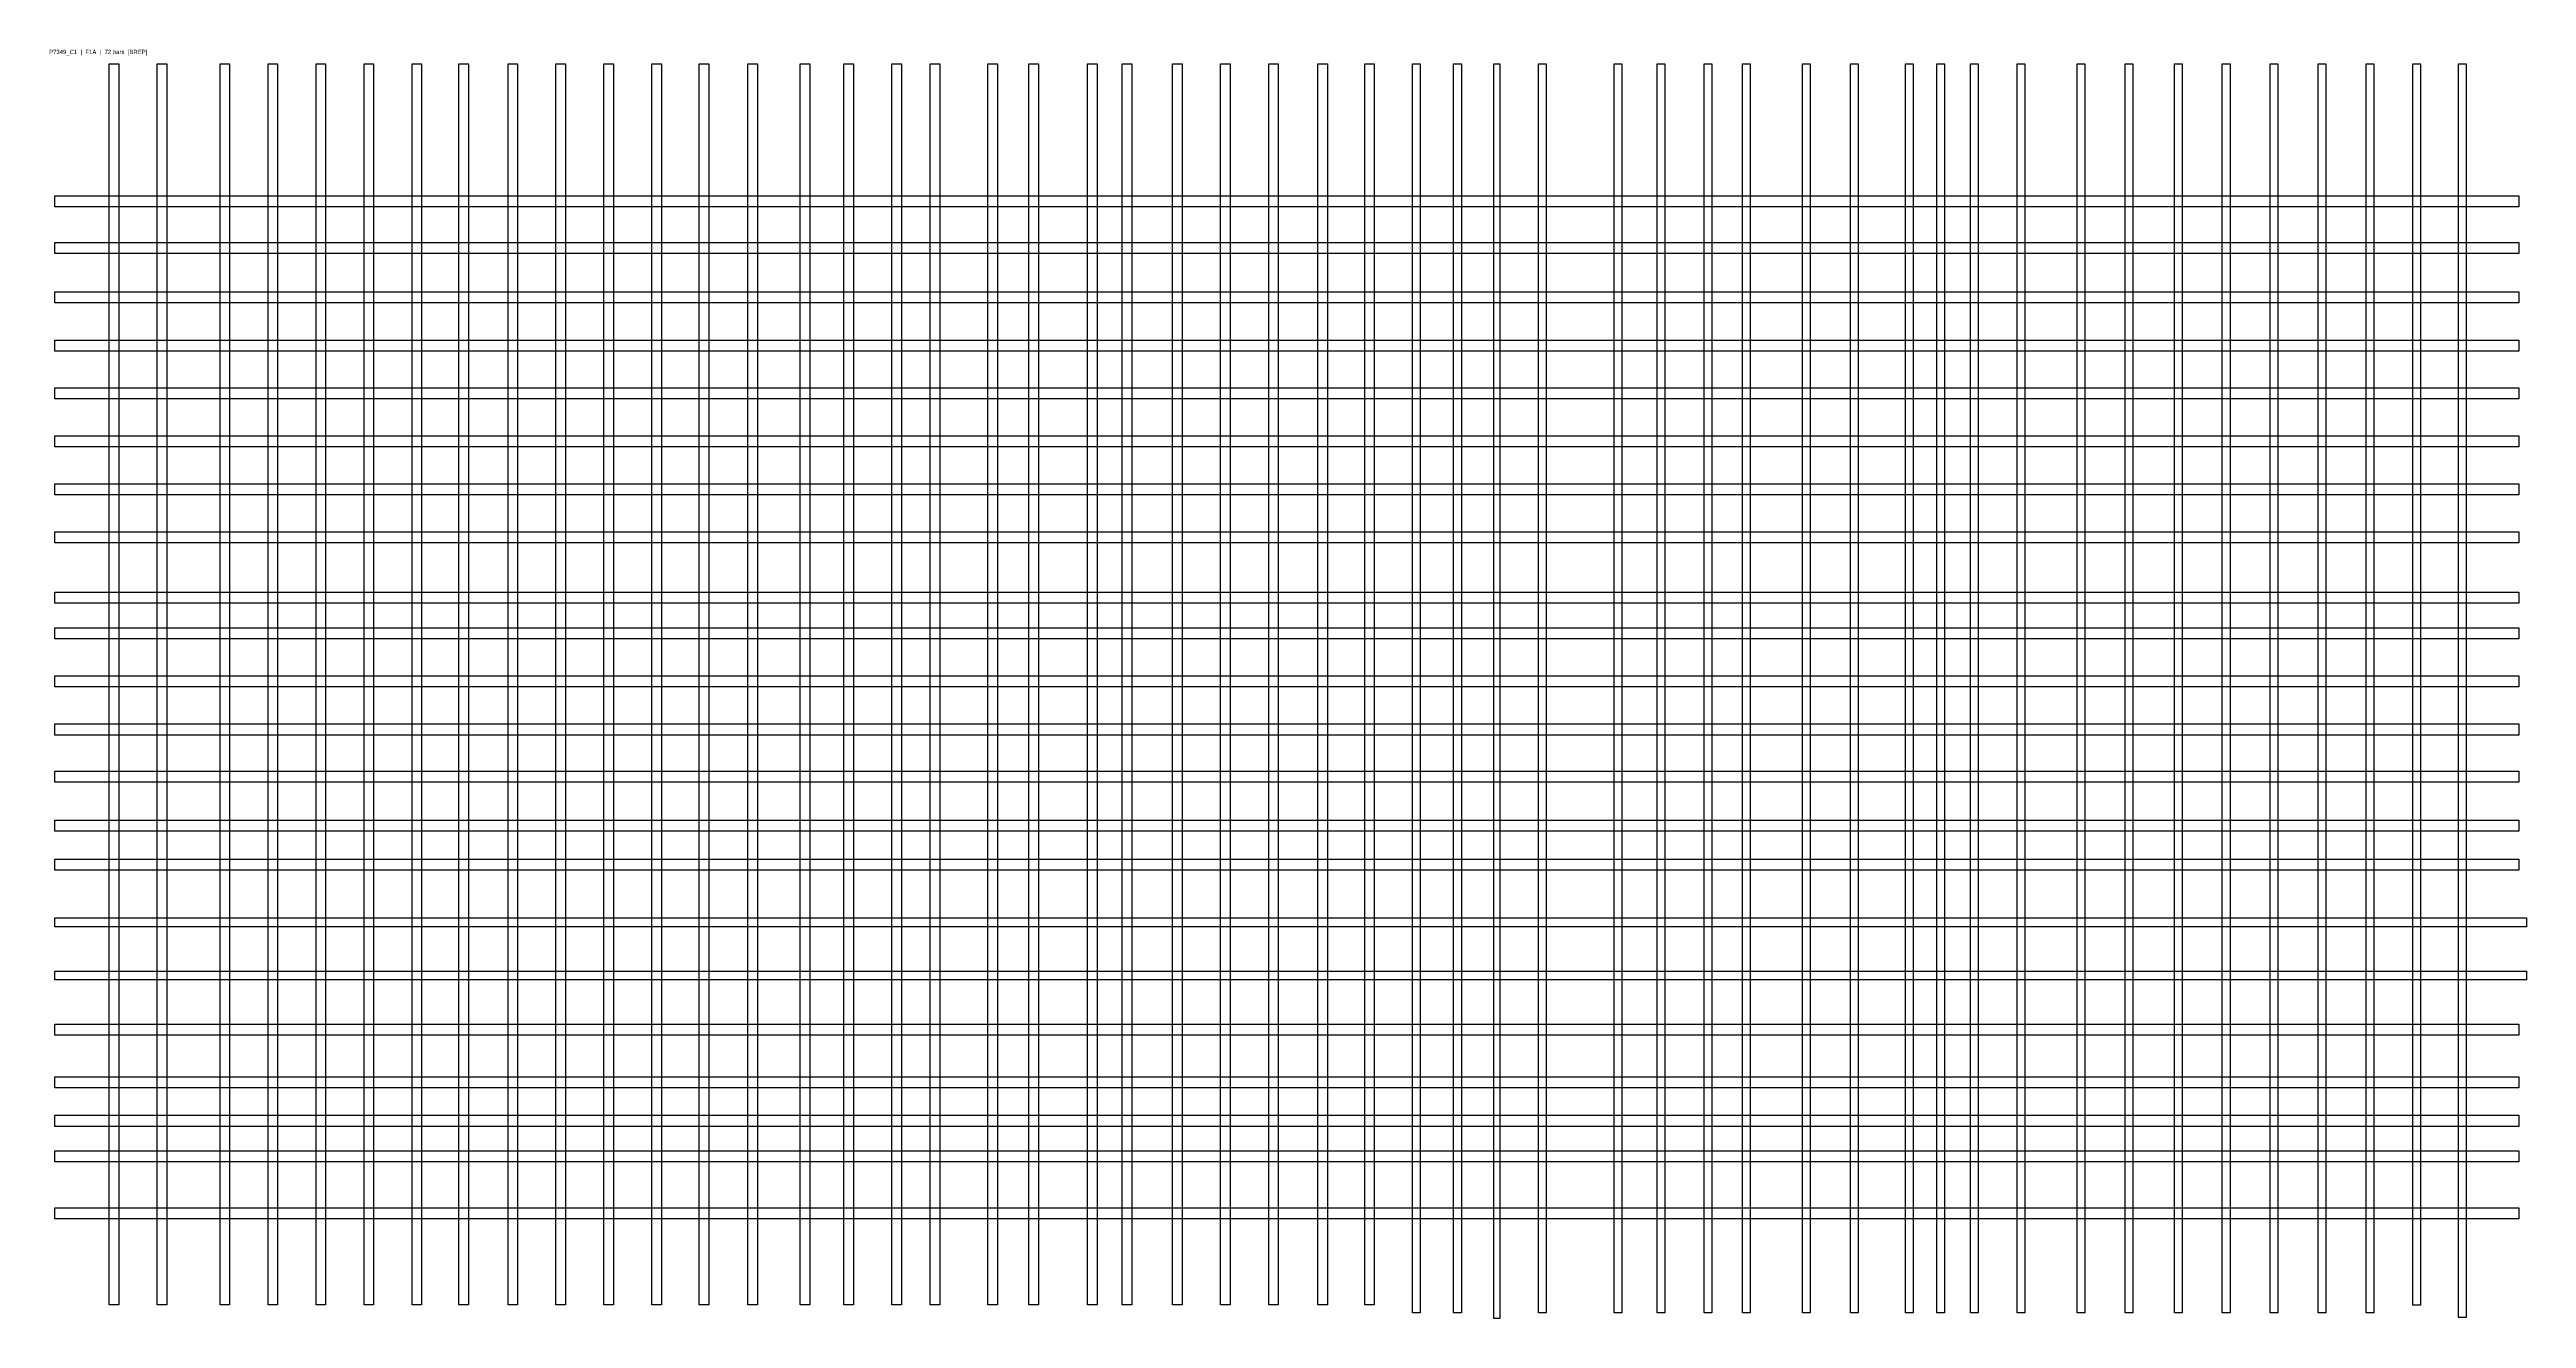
# Model space of a CAD drawing. Header units: millimetres. Extents: x 2 to 10325, y 1 to 5286.
import ezdxf

# ---------------------------------------------------------------- set-up
doc = ezdxf.new("R2010")
doc.units = ezdxf.units.MM
doc.layers.add('BARS', color=2, linetype='CONTINUOUS')
doc.layers.add('TEXT', color=7, linetype='CONTINUOUS')

msp = doc.modelspace()

# ---------------------------------------------------------------- linework, layer by layer
at = {"layer": 'BARS'}
for p, q in [((251.061, 58), (251.061, 5227)), ((251.061, 5227), (270.98, 5227)), ((270.98, 5227), (290.899, 5227)), ((290.899, 5227), (290.899, 5227)), ((290.899, 5227), (290.899, 58)), ((451.061, 58), (451.061, 5227)), ((451.061, 5227), (470.98, 5227)), ((470.98, 5227), (490.899, 5227)), ((490.899, 5227), (490.899, 5227)), ((490.899, 5227), (490.899, 58)), ((712.731, 57), (712.731, 5226)), ((712.731, 5226), (732.65, 5226)), ((732.65, 5226), (752.569, 5226)), ((752.569, 5226), (752.569, 5226)), ((752.569, 5226), (752.569, 57)), ((912.731, 57), (912.731, 5226)), ((912.731, 5226), (932.65, 5226)), ((932.65, 5226), (952.569, 5226)), ((952.569, 5226), (952.569, 5226)), ((952.569, 5226), (952.569, 57)), ((1112.731, 57), (1112.731, 5226)), ((1112.731, 5226), (1132.65, 5226)), ((1132.65, 5226), (1152.569, 5226)), ((1152.569, 5226), (1152.569, 5226)), ((1152.569, 5226), (1152.569, 57)), ((1312.731, 57), (1312.731, 5226)), ((1312.731, 5226), (1332.65, 5226)), ((1332.65, 5226), (1352.569, 5226)), ((1352.569, 5226), (1352.569, 5226)), ((1352.569, 5226), (1352.569, 57)), ((1512.731, 57), (1512.731, 5226)), ((1512.731, 5226), (1532.65, 5226)), ((1532.65, 5226), (1552.569, 5226)), ((1552.569, 5226), (1552.569, 5226)), ((1552.569, 5226), (1552.569, 57)), ((1707.731, 57), (1707.731, 5226)), ((1707.731, 5226), (1727.65, 5226)), ((1727.65, 5226), (1747.569, 5226)), ((1747.569, 5226), (1747.569, 5226)), ((1747.569, 5226), (1747.569, 57)), ((1912.731, 57), (1912.731, 5226)), ((1912.731, 5226), (1932.65, 5226)), ((1932.65, 5226), (1952.569, 5226)), ((1952.569, 5226), (1952.569, 5226)), ((1952.569, 5226), (1952.569, 57)), ((2112.731, 57), (2112.731, 5226)), ((2112.731, 5226), (2132.65, 5226)), ((2132.65, 5226), (2152.569, 5226)), ((2152.569, 5226), (2152.569, 5226)), ((2152.569, 5226), (2152.569, 57)), ((2312.731, 57), (2312.731, 5226)), ((2312.731, 5226), (2332.65, 5226)), ((2332.65, 5226), (2352.569, 5226)), ((2352.569, 5226), (2352.569, 5226)), ((2352.569, 5226), (2352.569, 57)), ((2512.731, 57), (2512.731, 5226)), ((2512.731, 5226), (2532.65, 5226)), ((2532.65, 5226), (2552.569, 5226)), ((2552.569, 5226), (2552.569, 5226)), ((2552.569, 5226), (2552.569, 57)), ((2709.731, 57), (2709.731, 5226)), ((2709.731, 5226), (2729.65, 5226)), ((2729.65, 5226), (2749.569, 5226)), ((2749.569, 5226), (2749.569, 5226)), ((2749.569, 5226), (2749.569, 57)), ((2912.731, 57), (2912.731, 5226)), ((2912.731, 5226), (2932.65, 5226)), ((2932.65, 5226), (2952.569, 5226)), ((2952.569, 5226), (2952.569, 5226)), ((2952.569, 5226), (2952.569, 57)), ((3130.731, 57), (3130.731, 5226)), ((3130.731, 5226), (3150.65, 5226)), ((3150.65, 5226), (3170.569, 5226)), ((3170.569, 5226), (3170.569, 5226)), ((3170.569, 5226), (3170.569, 57)), ((3312.731, 57), (3312.731, 5226)), ((3312.731, 5226), (3332.65, 5226)), ((3332.65, 5226), (3352.569, 5226)), ((3352.569, 5226), (3352.569, 5226)), ((3352.569, 5226), (3352.569, 57)), ((3512.731, 57), (3512.731, 5226)), ((3512.731, 5226), (3532.65, 5226)), ((3532.65, 5226), (3552.569, 5226)), ((3552.569, 5226), (3552.569, 5226)), ((3552.569, 5226), (3552.569, 57)), ((3672.731, 57), (3672.731, 5226)), ((3672.731, 5226), (3692.65, 5226)), ((3692.65, 5226), (3712.569, 5226)), ((3712.569, 5226), (3712.569, 5226)), ((3712.569, 5226), (3712.569, 57)), ((3912.731, 57), (3912.731, 5226)), ((3912.731, 5226), (3932.65, 5226)), ((3932.65, 5226), (3952.569, 5226)), ((3952.569, 5226), (3952.569, 5226)), ((3952.569, 5226), (3952.569, 57)), ((4083.731, 57), (4083.731, 5226)), ((4083.731, 5226), (4103.65, 5226)), ((4103.65, 5226), (4123.569, 5226)), ((4123.569, 5226), (4123.569, 5226)), ((4123.569, 5226), (4123.569, 57)), ((4327.731, 57), (4327.731, 5226)), ((4327.731, 5226), (4347.65, 5226)), ((4347.65, 5226), (4367.569, 5226)), ((4367.569, 5226), (4367.569, 5226)), ((4367.569, 5226), (4367.569, 57)), ((4472.731, 57), (4472.731, 5226)), ((4472.731, 5226), (4492.65, 5226)), ((4492.65, 5226), (4512.569, 5226)), ((4512.569, 5226), (4512.569, 5226)), ((4512.569, 5226), (4512.569, 57)), ((4682.731, 57), (4682.731, 5226)), ((4682.731, 5226), (4702.65, 5226)), ((4702.65, 5226), (4722.569, 5226)), ((4722.569, 5226), (4722.569, 5226)), ((4722.569, 5226), (4722.569, 57)), ((4882.731, 57), (4882.731, 5226)), ((4882.731, 5226), (4902.65, 5226)), ((4902.65, 5226), (4922.569, 5226)), ((4922.569, 5226), (4922.569, 5226)), ((4922.569, 5226), (4922.569, 57)), ((5083.071, 57), (5083.071, 5226)), ((5083.071, 5226), (5102.99, 5226)), ((5102.99, 5226), (5122.909, 5226)), ((5122.909, 5226), (5122.909, 5226)), ((5122.909, 5226), (5122.909, 57)), ((5288.071, 57), (5288.071, 5226)), ((5288.071, 5226), (5307.99, 5226)), ((5307.99, 5226), (5327.909, 5226)), ((5327.909, 5226), (5327.909, 5226)), ((5327.909, 5226), (5327.909, 57)), ((5483.071, 57), (5483.071, 5226)), ((5483.071, 5226), (5502.99, 5226)), ((5502.99, 5226), (5522.909, 5226)), ((5522.909, 5226), (5522.909, 5226)), ((5522.909, 5226), (5522.909, 57)), ((5682.969, 25), (5682.969, 5226)), ((5682.969, 5226), (5698.99, 5226)), ((5698.99, 5226), (5715.012, 5226)), ((5715.012, 5226), (5715.012, 5226)), ((5715.012, 5226), (5715.012, 25)), ((5853.889, 25), (5853.889, 5226)), ((5853.889, 5226), (5869.91, 5226)), ((5869.91, 5226), (5885.932, 5226)), ((5885.932, 5226), (5885.932, 5226)), ((5885.932, 5226), (5885.932, 25)), ((6021.893, 1), (6021.893, 5226)), ((6021.893, 5226), (6034.45, 5226)), ((6034.45, 5226), (6047.007, 5226)), ((6047.007, 5226), (6047.007, 5226)), ((6047.007, 5226), (6047.007, 1)), ((6207.429, 25), (6207.429, 5226)), ((6207.429, 5226), (6223.45, 5226)), ((6223.45, 5226), (6239.472, 5226)), ((6239.472, 5226), (6239.472, 5226)), ((6239.472, 5226), (6239.472, 25)), ((6522.449, 25), (6522.449, 5226)), ((6522.449, 5226), (6538.47, 5226)), ((6538.47, 5226), (6554.492, 5226)), ((6554.492, 5226), (6554.492, 5226)), ((6554.492, 5226), (6554.492, 25)), ((6702.449, 25), (6702.449, 5226)), ((6702.449, 5226), (6718.47, 5226)), ((6718.47, 5226), (6734.492, 5226)), ((6734.492, 5226), (6734.492, 5226)), ((6734.492, 5226), (6734.492, 25)), ((6897.449, 25), (6897.449, 5226)), ((6897.449, 5226), (6913.47, 5226)), ((6913.47, 5226), (6929.492, 5226)), ((6929.492, 5226), (6929.492, 5226)), ((6929.492, 5226), (6929.492, 25)), ((7057.449, 25), (7057.449, 5226)), ((7057.449, 5226), (7073.47, 5226)), ((7073.47, 5226), (7089.492, 5226)), ((7089.492, 5226), (7089.492, 5226)), ((7089.492, 5226), (7089.492, 25)), ((7307.449, 25), (7307.449, 5226)), ((7307.449, 5226), (7323.47, 5226)), ((7323.47, 5226), (7339.492, 5226)), ((7339.492, 5226), (7339.492, 5226)), ((7339.492, 5226), (7339.492, 25)), ((7507.449, 25), (7507.449, 5226)), ((7507.449, 5226), (7523.47, 5226)), ((7523.47, 5226), (7539.492, 5226)), ((7539.492, 5226), (7539.492, 5226)), ((7539.492, 5226), (7539.492, 25)), ((7737.449, 25), (7737.449, 5226)), ((7737.449, 5226), (7753.47, 5226)), ((7753.47, 5226), (7769.492, 5226)), ((7769.492, 5226), (7769.492, 5226)), ((7769.492, 5226), (7769.492, 25)), ((7867.449, 25), (7867.449, 5226)), ((7867.449, 5226), (7883.47, 5226)), ((7883.47, 5226), (7899.492, 5226)), ((7899.492, 5226), (7899.492, 5226)), ((7899.492, 5226), (7899.492, 25)), ((8007.449, 25), (8007.449, 5226)), ((8007.449, 5226), (8023.47, 5226)), ((8023.47, 5226), (8039.492, 5226)), ((8039.492, 5226), (8039.492, 5226)), ((8039.492, 5226), (8039.492, 25)), ((8202.449, 25), (8202.449, 5226)), ((8202.449, 5226), (8218.47, 5226)), ((8218.47, 5226), (8234.492, 5226)), ((8234.492, 5226), (8234.492, 5226)), ((8234.492, 5226), (8234.492, 25)), ((8452.449, 25), (8452.449, 5226)), ((8452.449, 5226), (8468.47, 5226)), ((8468.47, 5226), (8484.492, 5226)), ((8484.492, 5226), (8484.492, 5226)), ((8484.492, 5226), (8484.492, 25)), ((8652.449, 25), (8652.449, 5226)), ((8652.449, 5226), (8668.47, 5226)), ((8668.47, 5226), (8684.492, 5226)), ((8684.492, 5226), (8684.492, 5226)), ((8684.492, 5226), (8684.492, 25)), ((8857.449, 25), (8857.449, 5226)), ((8857.449, 5226), (8873.47, 5226)), ((8873.47, 5226), (8889.492, 5226)), ((8889.492, 5226), (8889.492, 5226)), ((8889.492, 5226), (8889.492, 25)), ((9057.449, 25), (9057.449, 5226)), ((9057.449, 5226), (9073.47, 5226)), ((9073.47, 5226), (9089.492, 5226)), ((9089.492, 5226), (9089.492, 5226)), ((9089.492, 5226), (9089.492, 25)), ((9257.449, 25), (9257.449, 5226)), ((9257.449, 5226), (9273.47, 5226)), ((9273.47, 5226), (9289.492, 5226)), ((9289.492, 5226), (9289.492, 5226)), ((9289.492, 5226), (9289.492, 25)), ((9457.449, 25), (9457.449, 5226)), ((9457.449, 5226), (9473.47, 5226)), ((9473.47, 5226), (9489.492, 5226)), ((9489.492, 5226), (9489.492, 5226)), ((9489.492, 5226), (9489.492, 25)), ((9657.449, 25), (9657.449, 5226)), ((9657.449, 5226), (9673.47, 5226)), ((9673.47, 5226), (9689.492, 5226)), ((9689.492, 5226), (9689.492, 5226)), ((9689.492, 5226), (9689.492, 25)), ((9851.929, 56), (9851.929, 5226)), ((9851.929, 5226), (9867.95, 5226)), ((9867.95, 5226), (9883.972, 5226)), ((9883.972, 5226), (9883.972, 5226)), ((9883.972, 5226), (9883.972, 56)), ((10042.269, 5), (10042.269, 5226)), ((10042.269, 5226), (10058.29, 5226)), ((10058.29, 5226), (10074.312, 5226)), ((10074.312, 5226), (10074.312, 5226)), ((10074.312, 5226), (10074.312, 5)), ((23.953, 4665.502), (23.953, 4677.002)), ((23.953, 4677.002), (10293.01, 4677.002)), ((23.953, 4642.502), (23.953, 4665.502)), ((10293.01, 4677.002), (10293.01, 4665.502)), ((10293.01, 4665.502), (10293.01, 4642.502)), ((23.953, 4631.002), (23.953, 4642.502)), ((10293.01, 4631.002), (23.953, 4631.002)), ((10293.01, 4642.502), (10293.01, 4631.002)), ((10293.01, 4631.002), (10293.01, 4631.002)), ((23.953, 4470.502), (23.953, 4482.002)), ((23.953, 4482.002), (10293.01, 4482.002)), ((23.953, 4447.502), (23.953, 4470.502)), ((23.953, 4436.002), (23.953, 4447.502)), ((10293.01, 4482.002), (10293.01, 4470.502)), ((10293.01, 4470.502), (10293.01, 4447.502)), ((10293.01, 4447.502), (10293.01, 4436.002)), ((10293.01, 4436.002), (23.953, 4436.002)), ((10293.01, 4436.002), (10293.01, 4436.002)), ((23.953, 4265.502), (23.953, 4277.002)), ((23.953, 4277.002), (10293.01, 4277.002)), ((23.953, 4242.502), (23.953, 4265.502)), ((23.953, 4231.002), (23.953, 4242.502)), ((10293.01, 4277.002), (10293.01, 4265.502)), ((10293.01, 4265.502), (10293.01, 4242.502)), ((10293.01, 4242.502), (10293.01, 4231.002)), ((10293.01, 4231.002), (23.953, 4231.002)), ((10293.01, 4231.002), (10293.01, 4231.002)), ((23.953, 4064.502), (23.953, 4076.002)), ((23.953, 4076.002), (10293.01, 4076.002)), ((23.953, 4041.502), (23.953, 4064.502)), ((23.953, 4030.002), (23.953, 4041.502)), ((10293.01, 4030.002), (23.953, 4030.002)), ((10293.01, 4076.002), (10293.01, 4064.502)), ((10293.01, 4064.502), (10293.01, 4041.502)), ((10293.01, 4041.502), (10293.01, 4030.002)), ((10293.01, 4030.002), (10293.01, 4030.002)), ((23.953, 3865.502), (23.953, 3877.002)), ((23.953, 3877.002), (10293.01, 3877.002)), ((23.953, 3842.502), (23.953, 3865.502)), ((23.953, 3831.002), (23.953, 3842.502)), ((10293.01, 3831.002), (23.953, 3831.002)), ((10293.01, 3877.002), (10293.01, 3865.502)), ((10293.01, 3865.502), (10293.01, 3842.502)), ((10293.01, 3842.502), (10293.01, 3831.002)), ((10293.01, 3831.002), (10293.01, 3831.002)), ((23.953, 3665.502), (23.953, 3677.002)), ((23.953, 3677.002), (10293.01, 3677.002)), ((23.953, 3642.502), (23.953, 3665.502)), ((23.953, 3631.002), (23.953, 3642.502)), ((10293.01, 3631.002), (23.953, 3631.002)), ((10293.01, 3677.002), (10293.01, 3665.502)), ((10293.01, 3665.502), (10293.01, 3642.502)), ((10293.01, 3642.502), (10293.01, 3631.002)), ((10293.01, 3631.002), (10293.01, 3631.002)), ((23.953, 3465.502), (23.953, 3477.002)), ((23.953, 3477.002), (10293.01, 3477.002)), ((23.953, 3442.502), (23.953, 3465.502)), ((23.953, 3431.002), (23.953, 3442.502)), ((10293.01, 3431.002), (23.953, 3431.002)), ((10293.01, 3477.002), (10293.01, 3465.502)), ((10293.01, 3465.502), (10293.01, 3442.502)), ((10293.01, 3442.502), (10293.01, 3431.002)), ((10293.01, 3431.002), (10293.01, 3431.002)), ((23.953, 3265.502), (23.953, 3277.002)), ((23.953, 3277.002), (10293.01, 3277.002)), ((23.953, 3242.502), (23.953, 3265.502)), ((23.953, 3231.002), (23.953, 3242.502)), ((10293.01, 3231.002), (23.953, 3231.002)), ((10293.01, 3277.002), (10293.01, 3265.502)), ((10293.01, 3265.502), (10293.01, 3242.502)), ((10293.01, 3242.502), (10293.01, 3231.002)), ((10293.01, 3231.002), (10293.01, 3231.002)), ((23.953, 3014.542), (23.953, 3026.042)), ((23.953, 3026.042), (10293.01, 3026.042)), ((23.953, 2991.542), (23.953, 3014.542)), ((10293.01, 3026.042), (10293.01, 3014.542)), ((10293.01, 3014.542), (10293.01, 2991.542)), ((23.953, 2980.042), (23.953, 2991.542)), ((10293.01, 2980.042), (23.953, 2980.042)), ((10293.01, 2991.542), (10293.01, 2980.042)), ((10293.01, 2980.042), (10293.01, 2980.042)), ((23.963, 2865.502), (23.963, 2877.002)), ((23.963, 2877.002), (10293.02, 2877.002)), ((23.963, 2842.502), (23.963, 2865.502)), ((23.963, 2831.002), (23.963, 2842.502)), ((10293.02, 2831.002), (23.963, 2831.002)), ((10293.02, 2877.002), (10293.02, 2865.502)), ((10293.02, 2865.502), (10293.02, 2842.502)), ((10293.02, 2842.502), (10293.02, 2831.002)), ((10293.02, 2831.002), (10293.02, 2831.002)), ((23.962, 2665.5), (23.962, 2677)), ((23.962, 2677), (10293.02, 2677)), ((23.962, 2642.5), (23.962, 2665.5)), ((23.962, 2631), (23.962, 2642.5)), ((10293.02, 2631), (23.962, 2631)), ((10293.02, 2677), (10293.02, 2665.5)), ((10293.02, 2665.5), (10293.02, 2642.5)), ((10293.02, 2642.5), (10293.02, 2631)), ((10293.02, 2631), (10293.02, 2631)), ((23.973, 2465.502), (23.973, 2477.002)), ((23.973, 2477.002), (10293.03, 2477.002)), ((23.973, 2442.502), (23.973, 2465.502)), ((23.973, 2431.002), (23.973, 2442.502)), ((10293.03, 2431.002), (23.973, 2431.002)), ((10293.03, 2477.002), (10293.03, 2465.502)), ((10293.03, 2465.502), (10293.03, 2442.502)), ((10293.03, 2442.502), (10293.03, 2431.002)), ((10293.03, 2431.002), (10293.03, 2431.002)), ((23.983, 2269.496), (23.983, 2280.996)), ((23.983, 2280.996), (10293.02, 2280.996)), ((10293.02, 2280.996), (10293.02, 2269.496)), ((23.983, 2246.496), (23.983, 2269.496)), ((23.983, 2234.996), (23.983, 2246.496)), ((10293.02, 2234.996), (23.983, 2234.996)), ((10293.02, 2269.496), (10293.02, 2246.496)), ((10293.02, 2246.496), (10293.02, 2234.996)), ((10293.02, 2234.996), (10293.02, 2234.996)), ((23.983, 2065.502), (23.983, 2077.002)), ((23.983, 2077.002), (10293.05, 2077.002)), ((23.983, 2042.502), (23.983, 2065.502)), ((10293.05, 2077.002), (10293.05, 2065.502)), ((10293.05, 2065.502), (10293.05, 2042.502)), ((23.983, 2031.002), (23.983, 2042.502)), ((10293.05, 2031.002), (23.983, 2031.002)), ((10293.05, 2042.502), (10293.05, 2031.002)), ((10293.05, 2031.002), (10293.05, 2031.002)), ((23.953, 1902.502), (23.953, 1914.002)), ((23.953, 1914.002), (10293.07, 1914.002)), ((23.953, 1879.502), (23.953, 1902.502)), ((23.953, 1868.002), (23.953, 1879.502)), ((10293.07, 1868.002), (23.953, 1868.002)), ((10293.07, 1914.002), (10293.07, 1902.502)), ((10293.07, 1902.502), (10293.07, 1879.502)), ((10293.07, 1879.502), (10293.07, 1868.002)), ((10293.07, 1868.002), (10293.07, 1868.002)), ((23.967, 1659.746), (23.967, 1668.996)), ((23.967, 1668.996), (10325, 1668.996)), ((23.967, 1641.246), (23.967, 1659.746)), ((10325, 1668.996), (10325, 1659.746)), ((10325, 1659.746), (10325, 1641.246)), ((23.967, 1631.996), (23.967, 1641.246)), ((10325, 1631.996), (23.967, 1631.996)), ((10325, 1641.246), (10325, 1631.996)), ((10325, 1631.996), (10325, 1631.996)), ((23.967, 1438.746), (23.967, 1447.996)), ((23.967, 1447.996), (10325.004, 1447.996)), ((10325.004, 1447.996), (10325.004, 1438.746)), ((23.967, 1420.246), (23.967, 1438.746)), ((23.967, 1410.996), (23.967, 1420.246)), ((10325.004, 1410.996), (23.967, 1410.996)), ((10325.004, 1438.746), (10325.004, 1420.246)), ((10325.004, 1420.246), (10325.004, 1410.996)), ((10325.004, 1410.996), (10325.004, 1410.996)), ((23.953, 1215.002), (23.953, 1226.502)), ((23.953, 1226.502), (10292.99, 1226.502)), ((23.953, 1192.002), (23.953, 1215.002)), ((23.953, 1180.502), (23.953, 1192.002)), ((10292.99, 1180.502), (23.953, 1180.502)), ((10292.99, 1226.502), (10292.99, 1215.002)), ((10292.99, 1215.002), (10292.99, 1192.002)), ((10292.99, 1192.002), (10292.99, 1180.502)), ((10292.99, 1180.502), (10292.99, 1180.502)), ((23.97, 995.5), (23.97, 1007)), ((23.97, 1007), (10293.007, 1007)), ((23.97, 972.5), (23.97, 995.5)), ((23.97, 961), (23.97, 972.5)), ((10293.007, 961), (23.97, 961)), ((10293.007, 1007), (10293.007, 995.5)), ((10293.007, 995.5), (10293.007, 972.5)), ((10293.007, 972.5), (10293.007, 961)), ((10293.007, 961), (10293.007, 961)), ((23.97, 835.5), (23.97, 847)), ((23.97, 847), (10293.007, 847)), ((23.97, 812.5), (23.97, 835.5)), ((10293.007, 847), (10293.007, 835.5)), ((10293.007, 835.5), (10293.007, 812.5)), ((23.97, 801), (23.97, 812.5)), ((10293.007, 801), (23.97, 801)), ((10293.007, 812.5), (10293.007, 801)), ((10293.007, 801), (10293.007, 801)), ((23.97, 687.5), (23.97, 699)), ((23.97, 699), (10293.007, 699)), ((23.97, 664.5), (23.97, 687.5)), ((23.97, 653), (23.97, 664.5)), ((10293.007, 653), (23.97, 653)), ((10293.007, 699), (10293.007, 687.5)), ((10293.007, 687.5), (10293.007, 664.5)), ((10293.007, 664.5), (10293.007, 653)), ((10293.007, 653), (10293.007, 653)), ((23.97, 450.5), (23.97, 462)), ((23.97, 462), (10293.007, 462)), ((23.97, 427.5), (23.97, 450.5)), ((23.97, 416), (23.97, 427.5)), ((10293.007, 416), (23.97, 416)), ((10293.007, 462), (10293.007, 450.5)), ((10293.007, 450.5), (10293.007, 427.5)), ((10293.007, 427.5), (10293.007, 416)), ((10293.007, 416), (10293.007, 416)), ((251.061, 58), (251.061, 58)), ((270.98, 58), (251.061, 58)), ((290.899, 58), (270.98, 58)), ((290.899, 58), (290.899, 58)), ((451.061, 58), (451.061, 58)), ((470.98, 58), (451.061, 58)), ((490.899, 58), (470.98, 58)), ((490.899, 58), (490.899, 58)), ((712.731, 57), (712.731, 57)), ((732.65, 57), (712.731, 57)), ((752.569, 57), (732.65, 57)), ((752.569, 57), (752.569, 57)), ((912.731, 57), (912.731, 57)), ((932.65, 57), (912.731, 57)), ((952.569, 57), (932.65, 57)), ((952.569, 57), (952.569, 57)), ((1112.731, 57), (1112.731, 57)), ((1132.65, 57), (1112.731, 57)), ((1152.569, 57), (1132.65, 57)), ((1152.569, 57), (1152.569, 57)), ((1312.731, 57), (1312.731, 57)), ((1332.65, 57), (1312.731, 57)), ((1352.569, 57), (1332.65, 57)), ((1352.569, 57), (1352.569, 57)), ((1512.731, 57), (1512.731, 57)), ((1532.65, 57), (1512.731, 57)), ((1552.569, 57), (1532.65, 57)), ((1552.569, 57), (1552.569, 57)), ((1707.731, 57), (1707.731, 57)), ((1727.65, 57), (1707.731, 57)), ((1747.569, 57), (1727.65, 57)), ((1747.569, 57), (1747.569, 57)), ((1912.731, 57), (1912.731, 57)), ((1932.65, 57), (1912.731, 57)), ((1952.569, 57), (1932.65, 57)), ((1952.569, 57), (1952.569, 57)), ((2112.731, 57), (2112.731, 57)), ((2132.65, 57), (2112.731, 57)), ((2152.569, 57), (2132.65, 57)), ((2152.569, 57), (2152.569, 57)), ((2312.731, 57), (2312.731, 57)), ((2332.65, 57), (2312.731, 57)), ((2352.569, 57), (2332.65, 57)), ((2352.569, 57), (2352.569, 57)), ((2512.731, 57), (2512.731, 57)), ((2532.65, 57), (2512.731, 57)), ((2552.569, 57), (2532.65, 57)), ((2552.569, 57), (2552.569, 57)), ((2709.731, 57), (2709.731, 57)), ((2729.65, 57), (2709.731, 57)), ((2749.569, 57), (2729.65, 57)), ((2749.569, 57), (2749.569, 57)), ((2912.731, 57), (2912.731, 57)), ((2932.65, 57), (2912.731, 57)), ((2952.569, 57), (2932.65, 57)), ((2952.569, 57), (2952.569, 57)), ((3130.731, 57), (3130.731, 57)), ((3150.65, 57), (3130.731, 57)), ((3170.569, 57), (3150.65, 57)), ((3170.569, 57), (3170.569, 57)), ((3312.731, 57), (3312.731, 57)), ((3332.65, 57), (3312.731, 57)), ((3352.569, 57), (3332.65, 57)), ((3352.569, 57), (3352.569, 57)), ((3512.731, 57), (3512.731, 57)), ((3532.65, 57), (3512.731, 57)), ((3552.569, 57), (3532.65, 57)), ((3552.569, 57), (3552.569, 57)), ((3672.731, 57), (3672.731, 57)), ((3692.65, 57), (3672.731, 57)), ((3712.569, 57), (3692.65, 57)), ((3712.569, 57), (3712.569, 57)), ((3912.731, 57), (3912.731, 57)), ((3932.65, 57), (3912.731, 57)), ((3952.569, 57), (3932.65, 57)), ((3952.569, 57), (3952.569, 57)), ((4083.731, 57), (4083.731, 57)), ((4103.65, 57), (4083.731, 57)), ((4123.569, 57), (4103.65, 57)), ((4123.569, 57), (4123.569, 57)), ((4327.731, 57), (4327.731, 57)), ((4347.65, 57), (4327.731, 57)), ((4367.569, 57), (4347.65, 57)), ((4367.569, 57), (4367.569, 57)), ((4472.731, 57), (4472.731, 57)), ((4492.65, 57), (4472.731, 57)), ((4512.569, 57), (4492.65, 57)), ((4512.569, 57), (4512.569, 57)), ((4682.731, 57), (4682.731, 57)), ((4702.65, 57), (4682.731, 57)), ((4722.569, 57), (4702.65, 57)), ((4722.569, 57), (4722.569, 57)), ((4882.731, 57), (4882.731, 57)), ((4902.65, 57), (4882.731, 57)), ((4922.569, 57), (4902.65, 57)), ((4922.569, 57), (4922.569, 57)), ((5083.071, 57), (5083.071, 57)), ((5102.99, 57), (5083.071, 57)), ((5122.909, 57), (5102.99, 57)), ((5122.909, 57), (5122.909, 57)), ((5288.071, 57), (5288.071, 57)), ((5307.99, 57), (5288.071, 57)), ((5327.909, 57), (5307.99, 57)), ((5327.909, 57), (5327.909, 57)), ((5483.071, 57), (5483.071, 57)), ((5502.99, 57), (5483.071, 57)), ((5522.909, 57), (5502.99, 57)), ((5522.909, 57), (5522.909, 57)), ((5682.969, 25), (5682.969, 25)), ((5698.99, 25), (5682.969, 25)), ((5715.012, 25), (5698.99, 25)), ((5715.012, 25), (5715.012, 25)), ((5853.889, 25), (5853.889, 25)), ((5869.91, 25), (5853.889, 25)), ((5885.932, 25), (5869.91, 25)), ((5885.932, 25), (5885.932, 25)), ((6021.893, 1), (6021.893, 1)), ((6034.45, 1), (6021.893, 1)), ((6047.007, 1), (6034.45, 1)), ((6047.007, 1), (6047.007, 1)), ((6207.429, 25), (6207.429, 25)), ((6223.45, 25), (6207.429, 25)), ((6239.472, 25), (6223.45, 25)), ((6239.472, 25), (6239.472, 25)), ((6522.449, 25), (6522.449, 25)), ((6538.47, 25), (6522.449, 25)), ((6554.492, 25), (6538.47, 25)), ((6554.492, 25), (6554.492, 25)), ((6702.449, 25), (6702.449, 25)), ((6718.47, 25), (6702.449, 25)), ((6734.492, 25), (6718.47, 25)), ((6734.492, 25), (6734.492, 25)), ((6897.449, 25), (6897.449, 25)), ((6913.47, 25), (6897.449, 25)), ((6929.492, 25), (6913.47, 25)), ((6929.492, 25), (6929.492, 25)), ((7057.449, 25), (7057.449, 25)), ((7073.47, 25), (7057.449, 25)), ((7089.492, 25), (7073.47, 25)), ((7089.492, 25), (7089.492, 25)), ((7307.449, 25), (7307.449, 25)), ((7323.47, 25), (7307.449, 25)), ((7339.492, 25), (7323.47, 25)), ((7339.492, 25), (7339.492, 25)), ((7507.449, 25), (7507.449, 25)), ((7523.47, 25), (7507.449, 25)), ((7539.492, 25), (7523.47, 25)), ((7539.492, 25), (7539.492, 25)), ((7737.449, 25), (7737.449, 25)), ((7753.47, 25), (7737.449, 25)), ((7769.492, 25), (7753.47, 25)), ((7769.492, 25), (7769.492, 25)), ((7867.449, 25), (7867.449, 25)), ((7883.47, 25), (7867.449, 25)), ((7899.492, 25), (7883.47, 25)), ((7899.492, 25), (7899.492, 25)), ((8007.449, 25), (8007.449, 25)), ((8023.47, 25), (8007.449, 25)), ((8039.492, 25), (8023.47, 25)), ((8039.492, 25), (8039.492, 25)), ((8202.449, 25), (8202.449, 25)), ((8218.47, 25), (8202.449, 25)), ((8234.492, 25), (8218.47, 25)), ((8234.492, 25), (8234.492, 25)), ((8452.449, 25), (8452.449, 25)), ((8468.47, 25), (8452.449, 25)), ((8484.492, 25), (8468.47, 25)), ((8484.492, 25), (8484.492, 25)), ((8652.449, 25), (8652.449, 25)), ((8668.47, 25), (8652.449, 25)), ((8684.492, 25), (8668.47, 25)), ((8684.492, 25), (8684.492, 25)), ((8857.449, 25), (8857.449, 25)), ((8873.47, 25), (8857.449, 25)), ((8889.492, 25), (8873.47, 25)), ((8889.492, 25), (8889.492, 25)), ((9057.449, 25), (9057.449, 25)), ((9073.47, 25), (9057.449, 25)), ((9089.492, 25), (9073.47, 25)), ((9089.492, 25), (9089.492, 25)), ((9257.449, 25), (9257.449, 25)), ((9273.47, 25), (9257.449, 25)), ((9289.492, 25), (9273.47, 25)), ((9289.492, 25), (9289.492, 25)), ((9457.449, 25), (9457.449, 25)), ((9473.47, 25), (9457.449, 25)), ((9489.492, 25), (9473.47, 25)), ((9489.492, 25), (9489.492, 25)), ((9657.449, 25), (9657.449, 25)), ((9673.47, 25), (9657.449, 25)), ((9689.492, 25), (9673.47, 25)), ((9689.492, 25), (9689.492, 25)), ((9851.929, 56), (9851.929, 56)), ((9867.95, 56), (9851.929, 56)), ((9883.972, 56), (9867.95, 56)), ((9883.972, 56), (9883.972, 56)), ((10042.269, 5), (10042.269, 5)), ((10058.29, 5), (10042.269, 5)), ((10074.312, 5), (10058.29, 5)), ((10074.312, 5), (10074.312, 5))]:
    msp.add_line(p, q, dxfattribs=at)

# ---------------------------------------------------------------- texts
at = {"layer": 'TEXT'}
msp.add_text('P7349_C1  |  F1A  |  72 bars  [BREP]', height=18, dxfattribs=at).set_placement((0, 5267))

doc.saveas('drawing.dxf')
